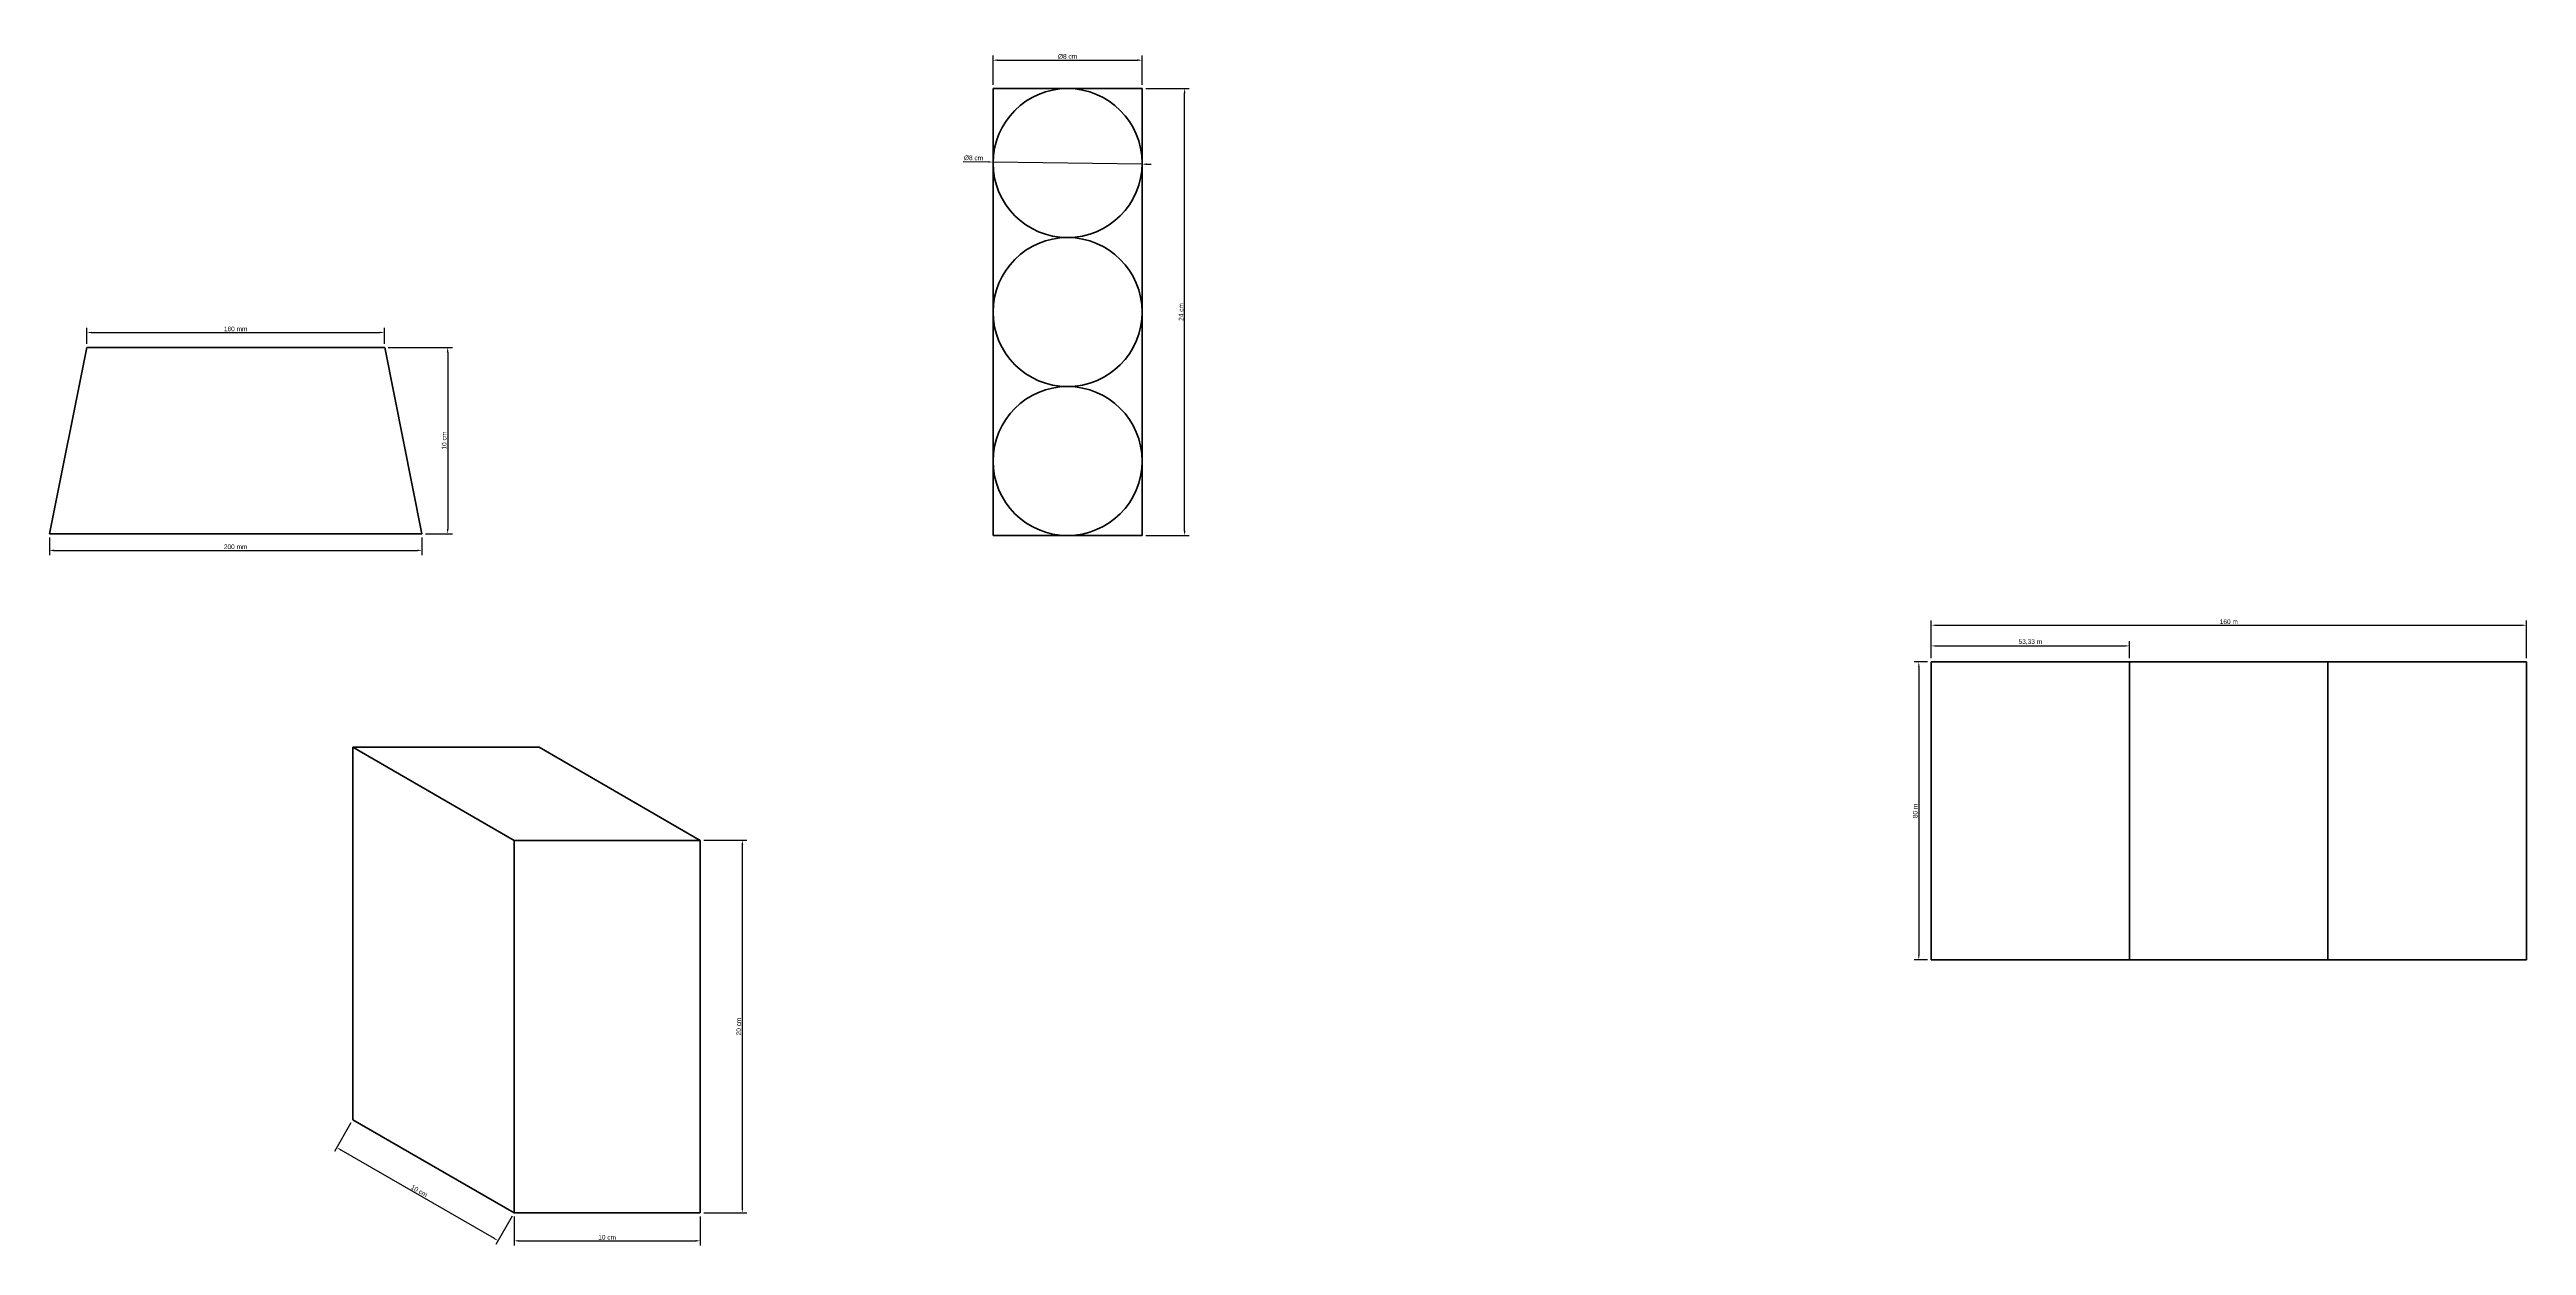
# Model space of a CAD drawing. Header units: millimetres. Extents: x -68 to 1262, y 12 to 654.
import ezdxf

# ---------------------------------------------------------------- set-up
doc = ezdxf.new("R2010")
doc.units = ezdxf.units.MM
doc.layers.get('0').update_dxf_attribs({"lineweight": 35})
doc.layers.add('Cotas', color=8, linetype='Continuous')
doc.styles.get("Standard").update_dxf_attribs({"font": 'arial.ttf'})
doc.dimstyles.new('ISO-25', dxfattribs={"dimtxt": 2.5, "dimasz": 2.5, "dimexe": 2.5, "dimexo": 2, "dimtad": 1, "dimtxsty": 'Standard', "dimcen": 2.5, "dimadec": 0, "dimazin": 0, "dimtfac": 1, "dimtmove": 0, "dimatfit": 3, "dimfxl": 1, "dimarcsym": 0})

# ---------------------------------------------------------------- blocks, each defined once
blk = doc.blocks.new('*D36')
at = {"layer": 'Cotas', "color": 0, "lineweight": -2, "transparency": 16777216}
for p, q in [((113.5, 494.1), (147.9, 494.1)), ((145.4, 491.6), (145.4, 396.6)), ((133.5, 394.1), (147.9, 394.1))]:
    blk.add_line(p, q, dxfattribs=at)
at = {"layer": 'Cotas', "color": 0, "lineweight": 35, "transparency": 16777216}
for points in [[(144.9, 491.6), (145.8, 491.6), (145.4, 494.1)], [(144.9, 396.6), (145.8, 396.6), (145.4, 394.1)]]:
    blk.add_solid(points, dxfattribs=at)
at = {"layer": 'Defpoints', "color": 0, "lineweight": 35, "transparency": 16777216}
for p in [(111.5, 494.1), (131.5, 394.1), (145.4, 394.1)]:
    blk.add_point(p, dxfattribs=at)
at = {"layer": 'Cotas', "color": 0, "transparency": 16777216, "insert": (143.5, 444.1), "char_height": 2.5, "attachment_point": 5, "rotation": 90}
blk.add_mtext('10 cm', dxfattribs=at)
blk = doc.blocks.new('*D44')
at = {"layer": 'Cotas', "color": 0, "lineweight": -2, "transparency": 16777216}
for p, q in [((-48.5, 496.1), (-48.5, 504.7)), ((-46, 502.2), (109, 502.2)), ((111.5, 496.1), (111.5, 504.7))]:
    blk.add_line(p, q, dxfattribs=at)
at = {"layer": 'Cotas', "color": 0, "lineweight": 35, "transparency": 16777216}
for points in [[(-46, 502.6), (-46, 501.8), (-48.5, 502.2)], [(109, 502.6), (109, 501.8), (111.5, 502.2)]]:
    blk.add_solid(points, dxfattribs=at)
at = {"layer": 'Defpoints', "color": 0, "lineweight": 35, "transparency": 16777216}
for p in [(-48.5, 494.1), (111.5, 502.2), (111.5, 494.1)]:
    blk.add_point(p, dxfattribs=at)
at = {"layer": 'Cotas', "color": 0, "transparency": 16777216, "insert": (31.5, 504.1), "char_height": 2.5, "attachment_point": 5}
blk.add_mtext('160 mm', dxfattribs=at)
blk = doc.blocks.new('*D37')
at = {"layer": 'Cotas', "color": 0, "lineweight": -2, "transparency": 16777216}
for p, q in [((-68.5, 392.1), (-68.5, 382.7)), ((131.5, 392.1), (131.5, 382.7)), ((-66, 385.2), (129, 385.2))]:
    blk.add_line(p, q, dxfattribs=at)
at = {"layer": 'Cotas', "color": 0, "lineweight": 35, "transparency": 16777216}
for points in [[(-66, 385.6), (-66, 384.7), (-68.5, 385.2)], [(129, 385.6), (129, 384.7), (131.5, 385.2)]]:
    blk.add_solid(points, dxfattribs=at)
at = {"layer": 'Defpoints', "color": 0, "lineweight": 35, "transparency": 16777216}
for p in [(-68.5, 394.1), (131.5, 394.1), (131.5, 385.2)]:
    blk.add_point(p, dxfattribs=at)
at = {"layer": 'Cotas', "color": 0, "transparency": 16777216, "insert": (31.5, 387.1), "char_height": 2.5, "attachment_point": 5}
blk.add_mtext('200 mm', dxfattribs=at)
blk = doc.blocks.new('*D38')
at = {"layer": 'Cotas', "color": 0, "lineweight": -2, "transparency": 16777216}
for p, q in [((438.3, 635.2), (438.3, 650.9)), ((440.8, 648.4), (515.8, 648.4)), ((518.3, 635.2), (518.3, 650.9))]:
    blk.add_line(p, q, dxfattribs=at)
at = {"layer": 'Cotas', "color": 0, "lineweight": 35, "transparency": 16777216}
for points in [[(440.8, 648.9), (440.8, 648), (438.3, 648.4)], [(515.8, 648.9), (515.8, 648), (518.3, 648.4)]]:
    blk.add_solid(points, dxfattribs=at)
at = {"layer": 'Defpoints', "color": 0, "lineweight": 35, "transparency": 16777216}
for p in [(518.3, 648.4), (438.3, 633.2), (518.3, 633.2)]:
    blk.add_point(p, dxfattribs=at)
at = {"layer": 'Cotas', "color": 0, "transparency": 16777216, "insert": (478.3, 650.4), "char_height": 2.5, "attachment_point": 5}
blk.add_mtext('%%C8 cm', dxfattribs=at)
blk = doc.blocks.new('*D39')
at = {"layer": 'Cotas', "color": 0, "lineweight": -2, "transparency": 16777216}
for p, q in [((422.2, 594), (435.8, 593.8)), ((518.3, 592.6), (438.3, 593.7)), ((520.8, 592.6), (523.3, 592.5))]:
    blk.add_line(p, q, dxfattribs=at)
at = {"layer": 'Cotas', "color": 0, "lineweight": 35, "transparency": 16777216}
for points in [[(435.8, 594.2), (435.8, 593.4), (438.3, 593.7)], [(520.8, 593), (520.8, 592.1), (518.3, 592.6)]]:
    blk.add_solid(points, dxfattribs=at)
at = {"layer": 'Defpoints', "color": 0, "lineweight": 35, "transparency": 16777216}
for p in [(438.3, 593.7), (518.3, 592.6)]:
    blk.add_point(p, dxfattribs=at)
at = {"layer": 'Cotas', "color": 0, "transparency": 16777216, "insert": (427.8, 595.9), "char_height": 2.5, "attachment_point": 5, "rotation": 359.1805}
blk.add_mtext('%%C8 cm', dxfattribs=at)
blk = doc.blocks.new('*D40')
at = {"layer": 'Cotas', "color": 0, "lineweight": -2, "transparency": 16777216}
for p, q in [((283, 229.5), (306.1, 229.5)), ((303.6, 227), (303.6, 32)), ((283, 29.5), (306.1, 29.5))]:
    blk.add_line(p, q, dxfattribs=at)
at = {"layer": 'Cotas', "color": 0, "lineweight": 35, "transparency": 16777216}
for points in [[(303.2, 227), (304.1, 227), (303.6, 229.5)], [(303.2, 32), (304.1, 32), (303.6, 29.5)]]:
    blk.add_solid(points, dxfattribs=at)
at = {"layer": 'Defpoints', "color": 0, "lineweight": 35, "transparency": 16777216}
for p in [(281, 229.5), (281, 29.5), (303.6, 29.5)]:
    blk.add_point(p, dxfattribs=at)
at = {"layer": 'Cotas', "color": 0, "transparency": 16777216, "insert": (301.7, 129.5), "char_height": 2.5, "attachment_point": 5, "rotation": 90}
blk.add_mtext('20 cm', dxfattribs=at)
blk = doc.blocks.new('*D41')
at = {"layer": 'Cotas', "color": 0, "lineweight": -2, "transparency": 16777216}
for p, q in [((181, 27.5), (181, 11.9)), ((281, 27.5), (281, 11.9)), ((183.5, 14.4), (278.5, 14.4))]:
    blk.add_line(p, q, dxfattribs=at)
at = {"layer": 'Cotas', "color": 0, "lineweight": 35, "transparency": 16777216}
for points in [[(183.5, 14.9), (183.5, 14), (181, 14.4)], [(278.5, 14.9), (278.5, 14), (281, 14.4)]]:
    blk.add_solid(points, dxfattribs=at)
at = {"layer": 'Defpoints', "color": 0, "lineweight": 35, "transparency": 16777216}
for p in [(181, 29.5), (281, 29.5), (281, 14.4)]:
    blk.add_point(p, dxfattribs=at)
at = {"layer": 'Cotas', "color": 0, "transparency": 16777216, "insert": (231, 16.3), "char_height": 2.5, "attachment_point": 5}
blk.add_mtext('10 cm', dxfattribs=at)
blk = doc.blocks.new('*D42')
at = {"layer": 'Cotas', "color": 0, "lineweight": -2, "transparency": 16777216}
for p, q in [((93.4, 77.7), (84.6, 62.4)), ((88, 63.3), (170.3, 15.8)), ((180, 27.7), (171.2, 12.4))]:
    blk.add_line(p, q, dxfattribs=at)
at = {"layer": 'Cotas', "color": 0, "lineweight": 35, "transparency": 16777216}
for points in [[(88.2, 63.6), (87.8, 62.9), (85.8, 64.5)], [(170.5, 16.1), (170.1, 15.4), (172.4, 14.5)]]:
    blk.add_solid(points, dxfattribs=at)
at = {"layer": 'Defpoints', "color": 0, "lineweight": 35, "transparency": 16777216}
for p in [(94.4, 79.5), (181, 29.5), (172.4, 14.5)]:
    blk.add_point(p, dxfattribs=at)
at = {"layer": 'Cotas', "color": 0, "transparency": 16777216, "insert": (130.1, 41.2), "char_height": 2.5, "attachment_point": 5, "rotation": 330}
blk.add_mtext('10 cm', dxfattribs=at)
blk = doc.blocks.new('*D43')
at = {"layer": 'Cotas', "color": 0, "lineweight": -2, "transparency": 16777216}
for p, q in [((520.3, 633.2), (543.7, 633.2)), ((541.2, 395.7), (541.2, 630.7)), ((520.3, 393.2), (543.7, 393.2))]:
    blk.add_line(p, q, dxfattribs=at)
at = {"layer": 'Cotas', "color": 0, "lineweight": 35, "transparency": 16777216}
for points in [[(540.7, 630.7), (541.6, 630.7), (541.2, 633.2)], [(540.7, 395.7), (541.6, 395.7), (541.2, 393.2)]]:
    blk.add_solid(points, dxfattribs=at)
at = {"layer": 'Defpoints', "color": 0, "lineweight": 35, "transparency": 16777216}
for p in [(518.3, 633.2), (541.2, 633.2), (518.3, 393.2)]:
    blk.add_point(p, dxfattribs=at)
at = {"layer": 'Cotas', "color": 0, "transparency": 16777216, "insert": (539.3, 513.2), "char_height": 2.5, "attachment_point": 5, "rotation": 90}
blk.add_mtext('24 cm', dxfattribs=at)
blk = doc.blocks.new('*D48')
at = {"layer": 'Cotas', "color": 0, "lineweight": -2, "transparency": 16777216}
for p, q in [((942.1, 327.3), (942.1, 336.4)), ((944.6, 333.9), (1046.2, 333.9)), ((1048.7, 327.3), (1048.7, 336.4))]:
    blk.add_line(p, q, dxfattribs=at)
at = {"layer": 'Cotas', "color": 0, "lineweight": 35, "transparency": 16777216}
for points in [[(944.6, 334.3), (944.6, 333.5), (942.1, 333.9)], [(1046.2, 334.3), (1046.2, 333.5), (1048.7, 333.9)]]:
    blk.add_solid(points, dxfattribs=at)
at = {"layer": 'Defpoints', "color": 0, "lineweight": 35, "transparency": 16777216}
for p in [(1048.7, 333.9), (942.1, 325.3), (1048.7, 325.3)]:
    blk.add_point(p, dxfattribs=at)
at = {"layer": 'Cotas', "color": 0, "transparency": 16777216, "insert": (995.4, 336), "char_height": 2.5, "attachment_point": 5}
blk.add_mtext('53,33 m', dxfattribs=at)
blk = doc.blocks.new('*D49')
at = {"layer": 'Cotas', "color": 0, "lineweight": -2, "transparency": 16777216}
for p, q in [((940.1, 325.3), (933, 325.3)), ((935.5, 322.8), (935.5, 167.8)), ((940.1, 165.3), (933, 165.3))]:
    blk.add_line(p, q, dxfattribs=at)
at = {"layer": 'Cotas', "color": 0, "lineweight": 35, "transparency": 16777216}
for points in [[(935.1, 322.8), (935.9, 322.8), (935.5, 325.3)], [(935.1, 167.8), (935.9, 167.8), (935.5, 165.3)]]:
    blk.add_solid(points, dxfattribs=at)
at = {"layer": 'Defpoints', "color": 0, "lineweight": 35, "transparency": 16777216}
for p in [(942.1, 325.3), (935.5, 165.3), (942.1, 165.3)]:
    blk.add_point(p, dxfattribs=at)
at = {"layer": 'Cotas', "color": 0, "transparency": 16777216, "insert": (933.6, 245.3), "char_height": 2.5, "attachment_point": 5, "rotation": 90}
blk.add_mtext('80 m', dxfattribs=at)
blk = doc.blocks.new('*D50')
at = {"layer": 'Cotas', "color": 0, "lineweight": -2, "transparency": 16777216}
for p, q in [((942.1, 327.3), (942.1, 347.5)), ((1261.9, 327.3), (1261.9, 347.5)), ((944.6, 345), (1259.4, 345))]:
    blk.add_line(p, q, dxfattribs=at)
at = {"layer": 'Cotas', "color": 0, "lineweight": 35, "transparency": 16777216}
for points in [[(944.6, 345.4), (944.6, 344.6), (942.1, 345)], [(1259.4, 345.4), (1259.4, 344.6), (1261.9, 345)]]:
    blk.add_solid(points, dxfattribs=at)
at = {"layer": 'Defpoints', "color": 0, "lineweight": 35, "transparency": 16777216}
for p in [(1261.9, 345), (942.1, 325.3), (1261.9, 325.3)]:
    blk.add_point(p, dxfattribs=at)
at = {"layer": 'Cotas', "color": 0, "transparency": 16777216, "insert": (1102, 346.9), "char_height": 2.5, "attachment_point": 5}
blk.add_mtext('160 m', dxfattribs=at)

msp = doc.modelspace()

# ---------------------------------------------------------------- linework, layer by layer
for p, q in [((518.337, 633.171), (438.337, 633.171)), ((438.337, 633.171), (438.337, 393.171)), ((518.337, 633.171), (518.337, 393.171)), ((-48.456, 494.099), (-68.456, 394.099)), ((-48.456, 494.099), (111.544, 494.099)), ((111.544, 494.099), (131.544, 394.099)), ((131.544, 394.099), (-68.456, 394.099)), ((518.337, 393.171), (438.337, 393.171)), ((942.062, 325.254), (942.062, 165.254)), ((1261.862, 325.254), (942.062, 325.254)), ((1048.662, 325.254), (1048.662, 165.254)), ((1155.262, 325.254), (1155.262, 165.254)), ((1261.862, 325.254), (1261.862, 165.254)), ((181.046, 229.457), (94.443, 279.457)), ((94.443, 279.457), (94.443, 79.457)), ((194.443, 279.457), (94.443, 279.457)), ((281.046, 229.457), (194.443, 279.457)), ((181.046, 229.457), (281.046, 229.457)), ((181.046, 29.457), (181.046, 229.457)), ((281.046, 229.457), (281.046, 29.457)), ((942.062, 165.254), (1048.662, 165.254)), ((1048.662, 165.254), (1155.262, 165.254)), ((1155.262, 165.254), (1261.862, 165.254)), ((181.046, 29.457), (94.443, 79.457)), ((281.046, 29.457), (181.046, 29.457))]:
    msp.add_line(p, q)
for centre in [(478.337, 593.171), (478.337, 513.171), (478.337, 433.171)]:
    msp.add_circle(centre, 40)

# ---------------------------------------------------------------- dimensions: what is measured, and where the dimension line sits
at = {"layer": 'Cotas'}
for base, p1, p2, text, picture, middle in [((518.337, 648.435), (438.337, 633.171), (518.337, 633.171), '%%C8 cm', '*D38', (478.337, 648.435)), ((111.544, 502.192), (-48.456, 494.099), (111.544, 494.099), '160 mm', '*D44', (31.544, 502.192)), ((131.544, 385.154), (-68.456, 394.099), (131.544, 394.099), '200 mm', '*D37', (31.544, 385.154))]:
    dim = msp.add_linear_dim(base=base, p1=p1, p2=p2, text=text, dimstyle='ISO-25', dxfattribs=at)
    dim.commit()
    dim.dimension.update_dxf_attribs({"geometry": picture, "text_midpoint": middle, "dimtype": 160})
for base, p1, p2, text, picture, middle in [((541.163, 633.171), (518.337, 393.171), (518.337, 633.171), '24 cm', '*D43', (539.263, 513.171)), ((935.524, 165.254), (942.062, 325.254), (942.062, 165.254), '80 m', '*D49', (933.623, 245.254)), ((303.637, 29.457), (281.046, 229.457), (281.046, 29.457), '20 cm', '*D40', (301.736, 129.457))]:
    dim = msp.add_linear_dim(base=base, p1=p1, p2=p2, angle=90, text=text, dimstyle='ISO-25', dxfattribs=at)
    dim.commit()
    dim.dimension.update_dxf_attribs({"geometry": picture, "text_midpoint": middle})
dim = msp.add_diameter_dim_2p(p1=(518.333, 592.599), p2=(438.341, 593.743), text='%%C8 cm', dimstyle='ISO-25', dxfattribs=at)
dim.commit()
dim.dimension.update_dxf_attribs({"geometry": '*D39', "text_midpoint": (427.787, 595.866)})
dim = msp.add_linear_dim(base=(145.366, 394.099), p1=(111.544, 494.099), p2=(131.544, 394.099), angle=90, text='10 cm', dimstyle='ISO-25', dxfattribs=at)
dim.commit()
dim.dimension.update_dxf_attribs({"geometry": '*D36', "text_midpoint": (145.366, 444.099), "dimtype": 160})
for base, p1, p2, text, picture, middle in [((1261.862, 345.02), (942.062, 325.254), (1261.862, 325.254), '160 m', '*D50', (1101.962, 346.922)), ((1048.662, 333.893), (942.062, 325.254), (1048.662, 325.254), '53,33 m', '*D48', (995.362, 336.02)), ((281.046, 14.438), (181.046, 29.457), (281.046, 29.457), '10 cm', '*D41', (231.046, 16.339))]:
    dim = msp.add_linear_dim(base=base, p1=p1, p2=p2, text=text, dimstyle='ISO-25', dxfattribs=at)
    dim.commit()
    dim.dimension.update_dxf_attribs({"geometry": picture, "text_midpoint": middle})
dim = msp.add_aligned_dim(p1=(94.443, 79.457), p2=(181.046, 29.457), distance=-17.227, text='10 cm', dimstyle='ISO-25', dxfattribs=at)
dim.commit()
dim.dimension.update_dxf_attribs({"geometry": '*D42', "text_midpoint": (130.082, 41.185)})

doc.saveas('drawing.dxf')
